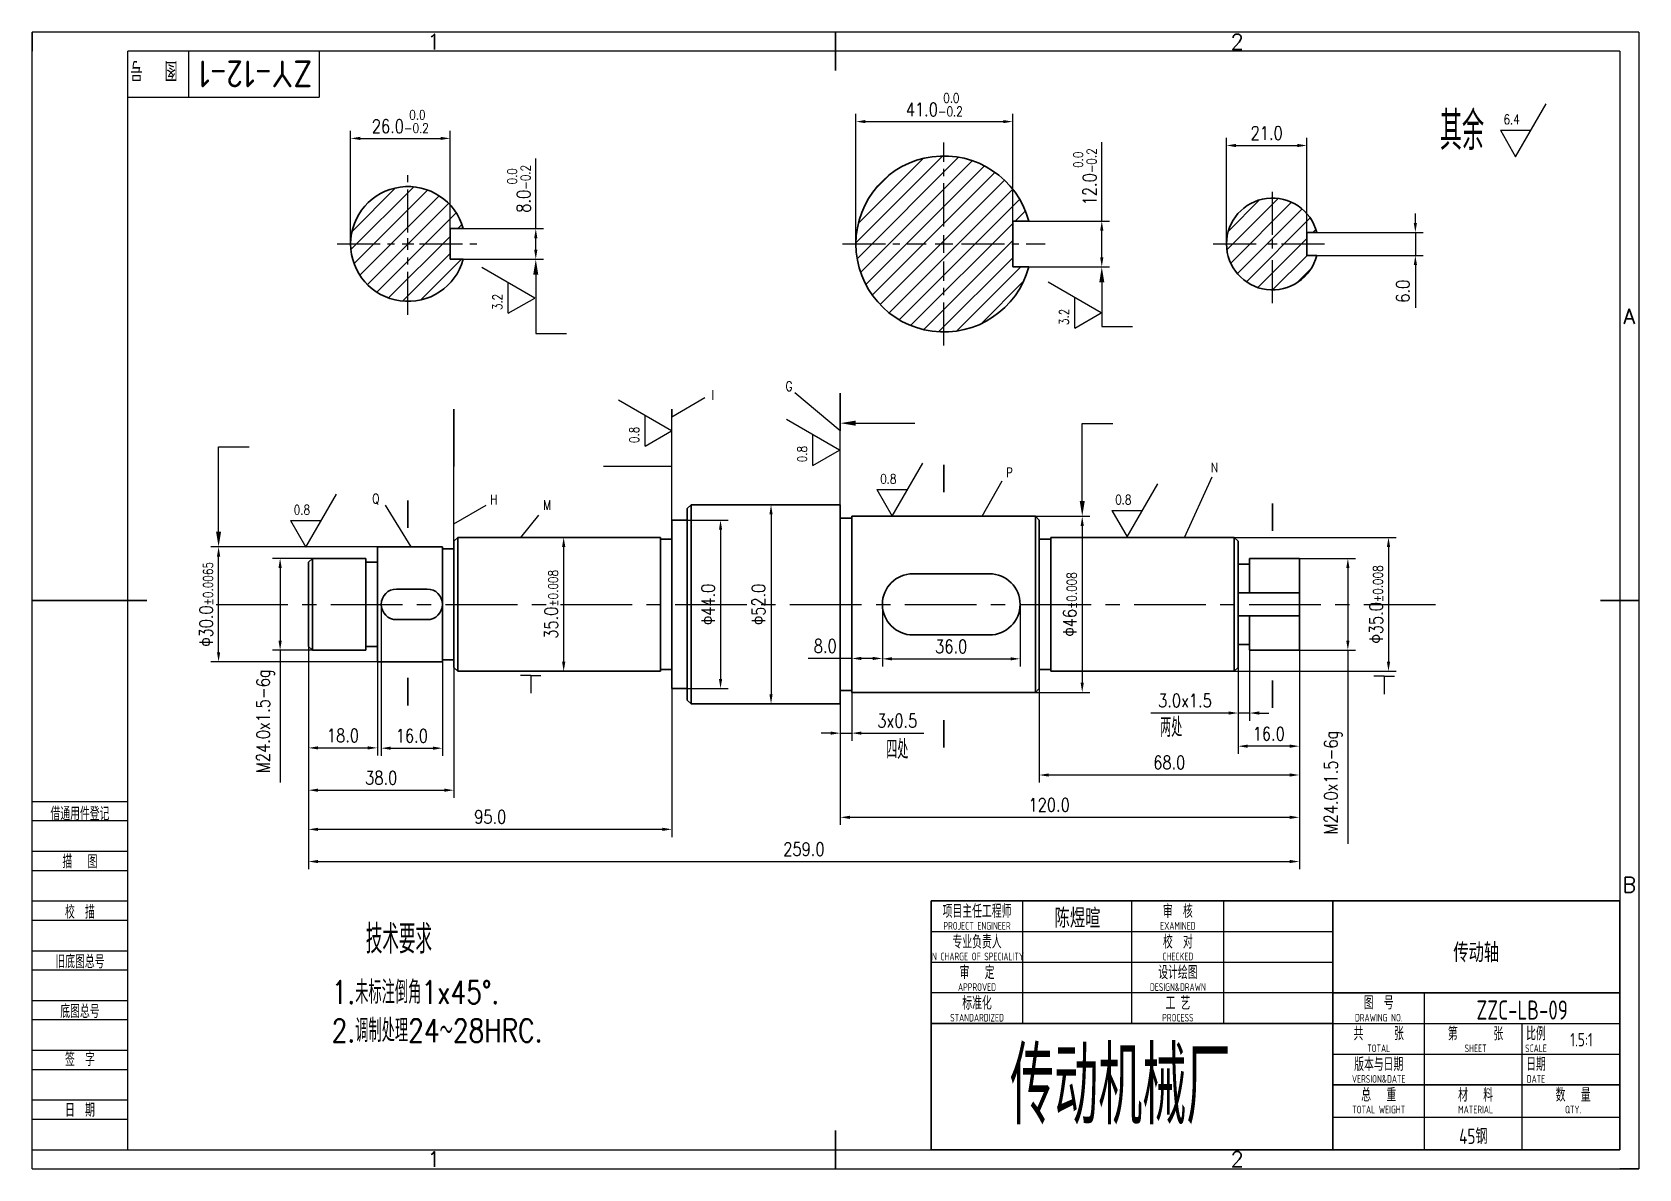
# Model space of a CAD drawing. Header units: millimetres. Extents: x 9435 to 9855, y 3347 to 3644.
import ezdxf
from ezdxf import colors
from ezdxf.entities.mleader import LeaderData, LeaderLine
from ezdxf.enums import TextEntityAlignment as Align
from ezdxf.math import Vec2, Vec3

# ---------------------------------------------------------------- set-up
doc = ezdxf.new("R2010")
doc.units = ezdxf.units.MM
doc.header["$LTSCALE"] = 15
doc.header["$PDMODE"] = 32
doc.linetypes.add('CENTER', pattern=[2, 1.25, -0.25, 0.25, -0.25])
doc.linetypes.add('CENTER2', pattern=[1.125, 0.75, -0.125, 0.125, -0.125])
doc.layers.add('1轮廓实线层', color=7, linetype='Continuous', lineweight=30)
for name, color, linetype in [('2细线层', 4, 'Continuous'), ('3中心线层', 1, 'CENTER'), ('5剖面线层', 2, 'Continuous'), ('6文字层', 3, 'Continuous'), ('7标注层', 4, 'Continuous'), ('图框层', 7, 'Continuous')]:
    doc.layers.add(name, color=color, linetype=linetype)
doc.styles.add('BS2024', font='romans.shx', dxfattribs={"width": 0.8, "bigfont": 'gbcbig.shx'})
doc.styles.add('PC_TEXTSTYLE', font='isocp.shx', dxfattribs={"width": 0.8, "bigfont": 'hzfs.shx'})
doc.styles.get("Standard").update_dxf_attribs({"font": 'isocp.shx', "width": 0.707, "bigfont": 'hztxt.shx'})
doc.styles.add('TH_GBDIM', font='romans.shx', dxfattribs={"width": 0.8, "bigfont": 'gbcbig.shx'})
doc.dimstyles.new('副本 BS2024_1.5：1', dxfattribs={"dimtxt": 3.5, "dimasz": 2.5, "dimexe": 2, "dimexo": 0, "dimgap": 1.5, "dimtad": 1, "dimdec": 1, "dimzin": 0, "dimdsep": 46, "dimtxsty": 'TH_GBDIM', "dimcen": 2.5, "dimclrd": 130, "dimclre": 130, "dimclrt": 3, "dimadec": 0, "dimazin": 0, "dimtfac": 0.714286, "dimtdec": 1, "dimtmove": 0, "dimatfit": 3, "dimfxl": 1, "dimtzin": 0, "dimlwd": -1, "dimlwe": -1, "dimarcsym": 1})

msp = doc.modelspace()

# ---------------------------------------------------------------- texts
at = {"layer": '6文字层', "style": 'TH_GBDIM'}
for s, p in [('1', (9540.24, 3641.43)), ('2', (9750.24, 3641.43)), ('A', (9852.74, 3569.68)), ('B', (9852.74, 3421.18)), ('1', (9540.24, 3349.43)), ('2', (9750.24, 3349.43))]:
    msp.add_text(s, height=4, dxfattribs=at).set_placement(p, align=Align.MIDDLE)
at = {"layer": '7标注层', "attachment_point": 1, "style": 'BS2024'}
for s, width, heights, insert, char_height in [('其余', 20.8929, [0], (9803.25, 3623.14), 10), ('6.4', 7.1809, [0], (9819.84, 3622.39), 2.5), ('I', 6.8987, [0], (9612.82, 3550.37), 2.5), ('G', 9.3515, [0], (9632.2, 3552.67), 2.5), ('0.8', 7.1809, [0], (9656.9, 3528.47), 2.5), ('P', 6.7392, [0], (9689.82, 3530.12), 2.5), ('N', 7.7402, [0], (9743.4, 3531.44), 2.5), ('0.8', 7.1809, [0], (9503.62, 3520.4), 2.5), ('Q', 7.8481, [0], (9524.13, 3523.28), 2.5), ('H', 7.187, [0], (9554.97, 3523.06), 2.5), ('M', 7.187, [0], (9568.82, 3521.61), 2.5), ('0.8', 7.1809, [0], (9718.33, 3523.03), 2.5), ('两处', 12.697, [0], (9730.12, 3464.81), 5), ('四处', 12.697, [0], (9658.52, 3459.03), 5), ('技术要求', 23.7693, [0], (9522.47, 3410.7), 7.5), ('1.未标注倒角1x45°.\\P2.调制处理24～28HRC.', 76.1835, [31.69], (9513.53, 3396.08), 6), ('{\\C85;\\c4766296;传动机械厂}', 80.3614, [0], (9690.88, 3378.53), 20)]:
    msp.add_mtext_dynamic_manual_height_columns(s, width=width, gutter_width=12.5, heights=heights, dxfattribs=dict(at, insert=insert, char_height=char_height))
at = {"layer": '7标注层', "char_height": 2.5, "attachment_point": 1, "rotation": 90, "style": 'BS2024'}
for s, insert in [('3.2', (9555.62, 3571.29)), ('3.2', (9703.72, 3567.39)), ('0.8', (9591.38, 3536.56)), ('0.8', (9635.28, 3531.55))]:
    msp.add_mtext_dynamic_manual_height_columns(s, width=7.1809, gutter_width=12.5, heights=[0], dxfattribs=dict(at, insert=insert))

# ---------------------------------------------------------------- blocks, each defined once
blk = doc.blocks.new('PC_TITLE_BLOCK')
at = {"layer": '1轮廓实线层'}
for p, q in [((-180, 65), (0, 65)), ((-180, 0), (-180, 65)), ((-75, 0), (-75, 65)), ((-75, 41), (0, 41)), ((-180, 33), (-75, 33)), ((-75, 17), (0, 17)), ((-180, 0), (0, 0))]:
    blk.add_line(p, q, dxfattribs=at)
at = {"layer": '2细线层', "color": 101}
for p, q in [((-156, 33), (-156, 65)), ((-127.5, 33), (-127.5, 65)), ((-103.5, 33), (-103.5, 65)), ((-180, 57), (-75, 57)), ((-180, 49), (-75, 49)), ((-75, 41), (-180, 41)), ((-51, 0), (-51, 41)), ((-75, 33), (0, 33)), ((-25.5, 0), (-25.5, 33)), ((-75, 25), (0, 25)), ((-75, 8.5), (0, 8.5))]:
    blk.add_line(p, q, dxfattribs=at)
at = {"layer": '图框层'}
blk.add_line((0, 0), (0, 65), dxfattribs=at)
at = {"style": 'PC_TEXTSTYLE', "flags": 1}
for tag, p in [('产品名称或材料标记', (0, 17)), ('备注', (0, 8.5)), ('图纸张数', (0, 0))]:
    blk.add_attdef(tag, p, '', height=5, dxfattribs=at)
at = {"layer": '6文字层', "color": 101, "style": 'PC_TEXTSTYLE', "width": 0.667}
for s, height, p in [('项目主任工程师', 3.5, (-168, 62.5)), ('审  核', 3.5, (-115.5, 62.5)), ('PROJECT ENGINEER', 2, (-168, 58.5)), ('EXAMINED', 2, (-115.5, 58.5)), ('专业负责人', 3.5, (-168, 54.5)), ('校  对', 3.5, (-115.5, 54.5)), ('IN CHARGE OF SPECIALITY', 2, (-168, 50.5)), ('CHECKED', 2, (-115.5, 50.5)), ('审   定', 3.5, (-168, 46.5)), ('设计绘图', 3.5, (-115.5, 46.5)), ('APPROVED', 2, (-168, 42.5)), ('DESIGN&DRAWN', 2, (-115.5, 42.5)), ('标准化', 3.5, (-168, 38.5)), ('工 艺', 3.5, (-115.5, 38.5)), ('图  号', 3.5, (-63, 38.5)), ('STANDARDIZED', 2, (-168, 34.5)), ('PROCESS', 2, (-115.5, 34.5)), ('DRAWING NO.', 2, (-63, 34.5)), ('共      张', 3.5, (-63, 30.5)), ('第       张', 3.5, (-37.68, 30.5)), ('比例', 3.5, (-21.89, 30.5)), ('TOTAL', 2, (-63, 26.5)), ('SHEET', 2, (-37.68, 26.5)), ('SCALE', 2, (-21.89, 26.5)), ('版本与日期', 3.5, (-63, 22.5)), ('日期', 3.5, (-21.89, 22.5)), ('VERSION&DATE', 2, (-63, 18.5)), ('DATE', 2, (-21.89, 18.5)), ('总   重', 3.5, (-63, 14.5)), ('材   料', 3.5, (-37.68, 14.5)), ('数   量', 3.5, (-12.18, 14.5)), ('TOTAL WEIGHT', 2, (-63, 10.5)), ('MATERIAL', 2, (-37.68, 10.5)), ('QTY.', 2, (-12.18, 10.5))]:
    blk.add_text(s, height=height, dxfattribs=at).set_placement(p, align=Align.MIDDLE)
at = {"layer": '6文字层', "color": 101, "style": 'PC_TEXTSTYLE', "flags": 8}
for tag, height, width, p, p2 in [('项目主任工程师', 5, 1.056117, (-155, 58), (-128.5, 58)), ('审核', 5, 3.783727, (-102.5, 58), (-76, 58)), ('专业负责人', 5, 1.478564, (-155, 50), (-128.5, 50)), ('校对', 5, 3.783727, (-102.5, 50), (-76, 50)), ('审定', 5, 3.813757, (-155, 42), (-128.5, 42)), ('设计绘图', 5, 1.906878, (-102.5, 42), (-76, 42)), ('标准审查', 5, 1.855341, (-155, 34), (-128.5, 34)), ('工艺', 5, 3.97135, (-102.5, 34), (-76, 34)), ('图样代号', 5, 3.1875, (-48, 34), (-3, 34)), ('共几页', 3.5, 0.953151, (-66.69, 28.5), (-59.66, 28.5)), ('第几页', 3.5, 0.96618, (-41.38, 28.5), (-34.26, 28.5)), ('比例', 3.5, 3.31581, (-18, 27), (-2, 27)), ('版本与日期', 5, 1.295238, (-50, 18), (-27, 18)), ('日期', 3.5, 3.20214, (-17.33, 19), (-2, 19)), ('重量', 4, 3.957672, (-74, 1.5), (-52, 1.5)), ('材料', 4, 4.194226, (-50, 1.5), (-26.5, 1.5))]:
    blk.add_attdef(tag, text='', height=height, dxfattribs=dict(at, width=width)).set_placement(p, p2, align=Align.FIT)
blk = doc.blocks.new('PC_FJL_BLOCK')
at = {"layer": '2细线层'}
for p, q in [((-25, 91), (0, 91)), ((-25, 86), (0, 86)), ((-25, 78), (0, 78)), ((-25, 73), (0, 73)), ((-25, 65), (0, 65)), ((-25, 60), (0, 60)), ((-25, 52), (0, 52)), ((-25, 47), (0, 47)), ((-25, 39), (0, 39)), ((-25, 34), (0, 34)), ((-25, 26), (0, 26)), ((-25, 21), (0, 21)), ((-25, 13), (0, 13)), ((-25, 8), (0, 8)), ((-25, 0), (0, 0))]:
    blk.add_line(p, q, dxfattribs=at)
at = {"layer": '6文字层', "color": 3, "style": 'PC_TEXTSTYLE', "width": 0.667}
for s, p in [('借通用件登记', (-12.5, 87.97)), ('描   图', (-12.5, 75.47)), ('校  描', (-12.5, 62.31)), ('旧底图总号', (-12.5, 49.33)), ('底图总号', (-12.5, 36.33)), ('签  字', (-12.5, 23.8)), ('日  期', (-12.49, 10.5))]:
    blk.add_text(s, height=3.5, dxfattribs=at).set_placement(p, align=Align.MIDDLE)
at = {"layer": '6文字层', "style": 'PC_TEXTSTYLE'}
for tag, width, p, p2 in [('借通用件登记', 0.635294, (-23, 79), (-2, 79)), ('描图', 2.00708, (-23, 66), (-2, 66)), ('校图', 2.00708, (-23, 53), (-2, 53)), ('旧底图总号', 0.762353, (-23, 40), (-2, 40)), ('底图总号', 0.954947, (-23, 27), (-2, 27)), ('签字', 1.972174, (-23, 14), (-2, 14)), ('日期', 1.930213, (-23, 1), (-2, 1))]:
    blk.add_attdef(tag, text='', height=5, dxfattribs=dict(at, width=width)).set_placement(p, p2, align=Align.FIT)
blk = doc.blocks.new('PC_TYDH_BLOCK')
at = {"layer": '2细线层', "linetype": 'Continuous'}
for p, q in [((16, -12), (16, 0)), ((50, 0), (50, -12)), ((0, -12), (50, -12))]:
    blk.add_line(p, q, dxfattribs=at)
at = {"layer": '6文字层', "style": 'PC_TEXTSTYLE', "width": 0.667}
blk.add_text('图   号', height=5, rotation=180, dxfattribs=at).set_placement((13, -2.5))
at = {"layer": '6文字层', "style": 'PC_TEXTSTYLE', "width": 0.970975}
blk.add_attdef('图样代号', text='', height=7, rotation=180, dxfattribs=at).set_placement((48.24, -2.4), (18.35, -2.4), align=Align.FIT)
blk = doc.blocks.new('*D19')
at = {"layer": '7标注层', "color": 130, "transparency": 16777216}
for p, q in [((9508.49, 3506.43), (9498.06, 3506.43)), ((9500.06, 3503.93), (9500.06, 3484.93)), ((9508.49, 3482.43), (9498.06, 3482.43)), ((9500.06, 3482.43), (9500.06, 3447.87))]:
    blk.add_line(p, q, dxfattribs=at)
for points in [[(9499.64, 3503.93), (9500.48, 3503.93), (9500.06, 3506.43)], [(9499.64, 3484.93), (9500.48, 3484.93), (9500.06, 3482.43)]]:
    blk.add_solid(points, dxfattribs=at)
at = {"layer": 'Defpoints', "color": 0, "transparency": 16777216}
for p in [(9508.49, 3506.43), (9500.06, 3482.43), (9508.49, 3482.43)]:
    blk.add_point(p, dxfattribs=at)
at = {"layer": '7标注层', "color": 3, "transparency": 16777216, "insert": (9496.23, 3463.9), "char_height": 3.5, "attachment_point": 5, "rotation": 90, "style": 'TH_GBDIM'}
blk.add_mtext('M24.0x1.5-6g', dxfattribs=at)
blk = doc.blocks.new('*D21')
at = {"layer": '7标注层', "color": 130, "transparency": 16777216}
for p, q in [((9525.49, 3509.43), (9481.98, 3509.43)), ((9483.98, 3481.93), (9483.98, 3506.93)), ((9525.49, 3479.43), (9481.98, 3479.43))]:
    blk.add_line(p, q, dxfattribs=at)
for points in [[(9483.56, 3506.93), (9484.4, 3506.93), (9483.98, 3509.43)], [(9483.56, 3481.93), (9484.4, 3481.93), (9483.98, 3479.43)]]:
    blk.add_solid(points, dxfattribs=at)
at = {"layer": 'Defpoints', "color": 0, "transparency": 16777216}
for p in [(9483.98, 3509.43), (9525.49, 3509.43), (9525.49, 3479.43)]:
    blk.add_point(p, dxfattribs=at)
at = {"layer": '7标注层', "color": 3, "transparency": 16777216, "insert": (9480.73, 3494.43), "char_height": 3.5, "attachment_point": 5, "rotation": 90, "style": 'TH_GBDIM'}
blk.add_mtext('Φ30.0{\\H2.500001;±0.0065}', dxfattribs=at)
blk = doc.blocks.new('*D22')
at = {"layer": '7标注层', "color": 130, "transparency": 16777216}
for p, q in [((9507.49, 3483.43), (9507.49, 3454.92)), ((9525.49, 3479.43), (9525.49, 3454.92)), ((9509.99, 3456.92), (9522.99, 3456.92))]:
    blk.add_line(p, q, dxfattribs=at)
for points in [[(9509.99, 3457.34), (9509.99, 3456.51), (9507.49, 3456.92)], [(9522.99, 3457.34), (9522.99, 3456.51), (9525.49, 3456.92)]]:
    blk.add_solid(points, dxfattribs=at)
at = {"layer": 'Defpoints', "color": 0, "transparency": 16777216}
for p in [(9507.49, 3483.43), (9525.49, 3479.43), (9525.49, 3456.92)]:
    blk.add_point(p, dxfattribs=at)
at = {"layer": '7标注层', "color": 3, "transparency": 16777216, "insert": (9516.49, 3460.17), "char_height": 3.5, "attachment_point": 5, "style": 'TH_GBDIM'}
blk.add_mtext('18.0', dxfattribs=at)
blk = doc.blocks.new('*D23')
at = {"layer": '7标注层', "color": 130, "transparency": 16777216}
for p, q in [((9526.49, 3494.43), (9526.49, 3454.84)), ((9542.49, 3494.43), (9542.49, 3454.84)), ((9528.99, 3456.84), (9539.99, 3456.84))]:
    blk.add_line(p, q, dxfattribs=at)
for points in [[(9528.99, 3457.26), (9528.99, 3456.42), (9526.49, 3456.84)], [(9539.99, 3457.26), (9539.99, 3456.42), (9542.49, 3456.84)]]:
    blk.add_solid(points, dxfattribs=at)
at = {"layer": 'Defpoints', "color": 0, "transparency": 16777216}
for p in [(9526.49, 3494.43), (9542.49, 3494.43), (9542.49, 3456.84)]:
    blk.add_point(p, dxfattribs=at)
at = {"layer": '7标注层', "color": 3, "transparency": 16777216, "insert": (9534.49, 3460.09), "char_height": 3.5, "attachment_point": 5, "style": 'TH_GBDIM'}
blk.add_mtext('16.0', dxfattribs=at)
blk = doc.blocks.new('*D24')
at = {"layer": '7标注层', "color": 130, "transparency": 16777216}
for p, q in [((9507.49, 3483.43), (9507.49, 3443.87)), ((9545.49, 3480.43), (9545.49, 3443.87)), ((9509.99, 3445.87), (9542.99, 3445.87))]:
    blk.add_line(p, q, dxfattribs=at)
for points in [[(9509.99, 3446.29), (9509.99, 3445.45), (9507.49, 3445.87)], [(9542.99, 3446.29), (9542.99, 3445.45), (9545.49, 3445.87)]]:
    blk.add_solid(points, dxfattribs=at)
at = {"layer": 'Defpoints', "color": 0, "transparency": 16777216}
for p in [(9507.49, 3483.43), (9545.49, 3480.43), (9545.49, 3445.87)]:
    blk.add_point(p, dxfattribs=at)
at = {"layer": '7标注层', "color": 3, "transparency": 16777216, "insert": (9526.49, 3449.12), "char_height": 3.5, "attachment_point": 5, "style": 'TH_GBDIM'}
blk.add_mtext('38.0', dxfattribs=at)
blk = doc.blocks.new('*D25')
at = {"layer": '7标注层', "color": 130, "transparency": 16777216}
for p, q in [((9574.19, 3511.93), (9576.19, 3511.93)), ((9574.19, 3479.43), (9574.19, 3509.43)), ((9574.19, 3476.93), (9576.19, 3476.93))]:
    blk.add_line(p, q, dxfattribs=at)
for points in [[(9573.77, 3509.43), (9574.61, 3509.43), (9574.19, 3511.93)], [(9573.77, 3479.43), (9574.61, 3479.43), (9574.19, 3476.93)]]:
    blk.add_solid(points, dxfattribs=at)
at = {"layer": 'Defpoints', "color": 0, "transparency": 16777216}
for p in [(9574.19, 3511.93), (9574.19, 3511.93), (9574.19, 3476.93)]:
    blk.add_point(p, dxfattribs=at)
at = {"layer": '7标注层', "color": 3, "transparency": 16777216, "insert": (9570.94, 3494.43), "char_height": 3.5, "attachment_point": 5, "rotation": 90, "style": 'TH_GBDIM'}
blk.add_mtext('35.0{\\H2.500001;±0.008}', dxfattribs=at)
blk = doc.blocks.new('*D26')
at = {"layer": '7标注层', "color": 130, "transparency": 16777216}
for p, q in [((9507.49, 3494.43), (9507.49, 3433.64)), ((9602.49, 3472.43), (9602.49, 3433.64)), ((9599.99, 3435.64), (9509.99, 3435.64))]:
    blk.add_line(p, q, dxfattribs=at)
for points in [[(9509.99, 3436.06), (9509.99, 3435.22), (9507.49, 3435.64)], [(9599.99, 3436.06), (9599.99, 3435.22), (9602.49, 3435.64)]]:
    blk.add_solid(points, dxfattribs=at)
at = {"layer": 'Defpoints', "color": 0, "transparency": 16777216}
for p in [(9507.49, 3494.43), (9602.49, 3472.43), (9507.49, 3435.64)]:
    blk.add_point(p, dxfattribs=at)
at = {"layer": '7标注层', "color": 3, "transparency": 16777216, "insert": (9554.99, 3438.89), "char_height": 3.5, "attachment_point": 5, "style": 'TH_GBDIM'}
blk.add_mtext('95.0', dxfattribs=at)
blk = doc.blocks.new('*D28')
at = {"layer": '7标注层', "color": 130, "transparency": 16777216}
for p, q in [((9649.49, 3494.43), (9649.49, 3478.29)), ((9657.49, 3494.43), (9657.49, 3478.29)), ((9649.49, 3480.29), (9638.12, 3480.29)), ((9654.99, 3480.29), (9651.99, 3480.29))]:
    blk.add_line(p, q, dxfattribs=at)
for points in [[(9651.99, 3480.71), (9651.99, 3479.88), (9649.49, 3480.29)], [(9654.99, 3480.71), (9654.99, 3479.88), (9657.49, 3480.29)]]:
    blk.add_solid(points, dxfattribs=at)
at = {"layer": 'Defpoints', "color": 0, "transparency": 16777216}
for p in [(9649.49, 3494.43), (9657.49, 3494.43), (9657.49, 3480.29)]:
    blk.add_point(p, dxfattribs=at)
at = {"layer": '7标注层', "color": 3, "transparency": 16777216, "insert": (9642.56, 3483.54), "char_height": 3.5, "attachment_point": 5, "style": 'TH_GBDIM'}
blk.add_mtext('8.0', dxfattribs=at)
blk = doc.blocks.new('*D29')
at = {"layer": '7标注层', "color": 130, "transparency": 16777216}
for p, q in [((9657.49, 3494.43), (9657.49, 3478.19)), ((9693.49, 3494.43), (9693.49, 3478.19)), ((9659.99, 3480.19), (9690.99, 3480.19))]:
    blk.add_line(p, q, dxfattribs=at)
for points in [[(9659.99, 3480.61), (9659.99, 3479.78), (9657.49, 3480.19)], [(9690.99, 3480.61), (9690.99, 3479.78), (9693.49, 3480.19)]]:
    blk.add_solid(points, dxfattribs=at)
at = {"layer": 'Defpoints', "color": 0, "transparency": 16777216}
for p in [(9657.49, 3494.43), (9693.49, 3494.43), (9693.49, 3480.19)]:
    blk.add_point(p, dxfattribs=at)
at = {"layer": '7标注层', "color": 3, "transparency": 16777216, "insert": (9675.49, 3483.44), "char_height": 3.5, "attachment_point": 5, "style": 'TH_GBDIM'}
blk.add_mtext('36.0', dxfattribs=at)
blk = doc.blocks.new('*D34')
at = {"layer": '7标注层', "color": 130, "transparency": 16777216}
for p, q in [((9628.39, 3520.43), (9630.39, 3520.43)), ((9628.39, 3517.93), (9628.39, 3470.93)), ((9628.39, 3468.43), (9630.39, 3468.43))]:
    blk.add_line(p, q, dxfattribs=at)
for points in [[(9627.97, 3517.93), (9628.8, 3517.93), (9628.39, 3520.43)], [(9627.97, 3470.93), (9628.8, 3470.93), (9628.39, 3468.43)]]:
    blk.add_solid(points, dxfattribs=at)
at = {"layer": 'Defpoints', "color": 0, "transparency": 16777216}
for p in [(9628.39, 3520.43), (9628.39, 3468.43), (9628.39, 3468.43)]:
    blk.add_point(p, dxfattribs=at)
at = {"layer": '7标注层', "color": 3, "transparency": 16777216, "insert": (9625.14, 3494.43), "char_height": 3.5, "attachment_point": 5, "rotation": 90, "style": 'TH_GBDIM'}
blk.add_mtext('Φ52.0', dxfattribs=at)
blk = doc.blocks.new('*D35')
at = {"layer": '7标注层', "color": 130, "transparency": 16777216}
for p, q in [((9697.49, 3517.43), (9711.74, 3517.43)), ((9709.74, 3514.93), (9709.74, 3473.93)), ((9697.49, 3471.43), (9711.74, 3471.43))]:
    blk.add_line(p, q, dxfattribs=at)
for points in [[(9709.32, 3514.93), (9710.15, 3514.93), (9709.74, 3517.43)], [(9709.32, 3473.93), (9710.15, 3473.93), (9709.74, 3471.43)]]:
    blk.add_solid(points, dxfattribs=at)
at = {"layer": 'Defpoints', "color": 0, "transparency": 16777216}
for p in [(9697.49, 3517.43), (9697.49, 3471.43), (9709.74, 3471.43)]:
    blk.add_point(p, dxfattribs=at)
at = {"layer": '7标注层', "color": 3, "transparency": 16777216, "insert": (9706.49, 3494.43), "char_height": 3.5, "attachment_point": 5, "rotation": 90, "style": 'TH_GBDIM'}
blk.add_mtext('Φ46{\\H2.500001;±0.008}', dxfattribs=at)
blk = doc.blocks.new('*D36')
at = {"layer": '7标注层', "color": 130, "transparency": 16777216}
for p, q in [((9766.49, 3482.43), (9766.49, 3455.37)), ((9750.49, 3477.93), (9750.49, 3455.37)), ((9763.99, 3457.37), (9752.99, 3457.37))]:
    blk.add_line(p, q, dxfattribs=at)
for points in [[(9752.99, 3457.79), (9752.99, 3456.96), (9750.49, 3457.37)], [(9763.99, 3457.79), (9763.99, 3456.96), (9766.49, 3457.37)]]:
    blk.add_solid(points, dxfattribs=at)
at = {"layer": 'Defpoints', "color": 0, "transparency": 16777216}
for p in [(9766.49, 3482.43), (9750.49, 3477.93), (9750.49, 3457.37)]:
    blk.add_point(p, dxfattribs=at)
at = {"layer": '7标注层', "color": 3, "transparency": 16777216, "insert": (9758.49, 3460.62), "char_height": 3.5, "attachment_point": 5, "style": 'TH_GBDIM'}
blk.add_mtext('16.0', dxfattribs=at)
blk = doc.blocks.new('*D37')
at = {"layer": '7标注层', "color": 130, "transparency": 16777216}
for p, q in [((9766.49, 3482.43), (9766.49, 3447.84)), ((9698.49, 3476.93), (9698.49, 3447.84)), ((9763.99, 3449.84), (9700.99, 3449.84))]:
    blk.add_line(p, q, dxfattribs=at)
for points in [[(9700.99, 3450.25), (9700.99, 3449.42), (9698.49, 3449.84)], [(9763.99, 3450.25), (9763.99, 3449.42), (9766.49, 3449.84)]]:
    blk.add_solid(points, dxfattribs=at)
at = {"layer": 'Defpoints', "color": 0, "transparency": 16777216}
for p in [(9766.49, 3482.43), (9698.49, 3476.93), (9698.49, 3449.84)]:
    blk.add_point(p, dxfattribs=at)
at = {"layer": '7标注层', "color": 3, "transparency": 16777216, "insert": (9732.49, 3453.09), "char_height": 3.5, "attachment_point": 5, "style": 'TH_GBDIM'}
blk.add_mtext('68.0', dxfattribs=at)
blk = doc.blocks.new('*D38')
at = {"layer": '7标注层', "color": 130, "transparency": 16777216}
for p, q in [((9766.49, 3482.43), (9766.49, 3436.78)), ((9646.49, 3469.43), (9646.49, 3436.78)), ((9763.99, 3438.78), (9648.99, 3438.78))]:
    blk.add_line(p, q, dxfattribs=at)
for points in [[(9648.99, 3439.2), (9648.99, 3438.37), (9646.49, 3438.78)], [(9763.99, 3439.2), (9763.99, 3438.37), (9766.49, 3438.78)]]:
    blk.add_solid(points, dxfattribs=at)
at = {"layer": 'Defpoints', "color": 0, "transparency": 16777216}
for p in [(9766.49, 3482.43), (9646.49, 3469.43), (9646.49, 3438.78)]:
    blk.add_point(p, dxfattribs=at)
at = {"layer": '7标注层', "color": 3, "transparency": 16777216, "insert": (9701.09, 3442.03), "char_height": 3.5, "attachment_point": 5, "style": 'TH_GBDIM'}
blk.add_mtext('120.0', dxfattribs=at)
blk = doc.blocks.new('*D39')
at = {"layer": '7标注层', "color": 130, "transparency": 16777216}
for p, q in [((9507.49, 3494.43), (9507.49, 3425.23)), ((9766.49, 3494.43), (9766.49, 3425.23)), ((9509.99, 3427.23), (9763.99, 3427.23))]:
    blk.add_line(p, q, dxfattribs=at)
for points in [[(9509.99, 3427.65), (9509.99, 3426.82), (9507.49, 3427.23)], [(9763.99, 3427.65), (9763.99, 3426.82), (9766.49, 3427.23)]]:
    blk.add_solid(points, dxfattribs=at)
at = {"layer": 'Defpoints', "color": 0, "transparency": 16777216}
for p in [(9507.49, 3494.43), (9766.49, 3494.43), (9766.49, 3427.23)]:
    blk.add_point(p, dxfattribs=at)
at = {"layer": '7标注层', "color": 3, "transparency": 16777216, "insert": (9636.99, 3430.48), "char_height": 3.5, "attachment_point": 5, "style": 'TH_GBDIM'}
blk.add_mtext('259.0', dxfattribs=at)
blk = doc.blocks.new('*D40')
at = {"layer": '7标注层', "color": 130, "transparency": 16777216}
for p, q in [((9646.49, 3469.43), (9646.49, 3458.78)), ((9649.49, 3471.93), (9649.49, 3458.78)), ((9643.99, 3460.78), (9641.49, 3460.78)), ((9646.49, 3460.78), (9649.49, 3460.78)), ((9651.99, 3460.78), (9668.29, 3460.78))]:
    blk.add_line(p, q, dxfattribs=at)
for points in [[(9643.99, 3461.19), (9643.99, 3460.36), (9646.49, 3460.78)], [(9651.99, 3461.19), (9651.99, 3460.36), (9649.49, 3460.78)]]:
    blk.add_solid(points, dxfattribs=at)
at = {"layer": 'Defpoints', "color": 0, "transparency": 16777216}
for p in [(9646.49, 3469.43), (9649.49, 3471.93), (9649.49, 3460.78)]:
    blk.add_point(p, dxfattribs=at)
at = {"layer": '7标注层', "color": 3, "transparency": 16777216, "insert": (9661.39, 3464.03), "char_height": 3.5, "attachment_point": 5, "style": 'TH_GBDIM'}
blk.add_mtext('3x0.5', dxfattribs=at)
blk = doc.blocks.new('*D41')
at = {"layer": '7标注层', "color": 130, "transparency": 16777216}
for p, q in [((9749.49, 3511.93), (9791.8, 3511.93)), ((9789.8, 3509.43), (9789.8, 3479.43)), ((9749.49, 3476.93), (9791.8, 3476.93))]:
    blk.add_line(p, q, dxfattribs=at)
for points in [[(9789.38, 3509.43), (9790.21, 3509.43), (9789.8, 3511.93)], [(9789.38, 3479.43), (9790.21, 3479.43), (9789.8, 3476.93)]]:
    blk.add_solid(points, dxfattribs=at)
at = {"layer": 'Defpoints', "color": 0, "transparency": 16777216}
for p in [(9749.49, 3511.93), (9749.49, 3476.93), (9789.8, 3476.93)]:
    blk.add_point(p, dxfattribs=at)
at = {"layer": '7标注层', "color": 3, "transparency": 16777216, "insert": (9786.55, 3494.43), "char_height": 3.5, "attachment_point": 5, "rotation": 90, "style": 'TH_GBDIM'}
blk.add_mtext('Φ35.0{\\H2.500001;±0.008}', dxfattribs=at)
blk = doc.blocks.new('*D42')
at = {"layer": '7标注层', "color": 130, "transparency": 16777216}
for p, q in [((9766.49, 3506.43), (9781.17, 3506.43)), ((9779.17, 3503.93), (9779.17, 3484.93)), ((9766.49, 3482.43), (9781.17, 3482.43)), ((9779.17, 3482.43), (9779.17, 3431.83))]:
    blk.add_line(p, q, dxfattribs=at)
for points in [[(9778.76, 3503.93), (9779.59, 3503.93), (9779.17, 3506.43)], [(9778.76, 3484.93), (9779.59, 3484.93), (9779.17, 3482.43)]]:
    blk.add_solid(points, dxfattribs=at)
at = {"layer": 'Defpoints', "color": 0, "transparency": 16777216}
for p in [(9766.49, 3506.43), (9766.49, 3482.43), (9779.17, 3482.43)]:
    blk.add_point(p, dxfattribs=at)
at = {"layer": '7标注层', "color": 3, "transparency": 16777216, "insert": (9775.34, 3447.87), "char_height": 3.5, "attachment_point": 5, "rotation": 90, "style": 'TH_GBDIM'}
blk.add_mtext('M24.0x1.5-6g', dxfattribs=at)
blk = doc.blocks.new('*D43')
at = {"layer": '7标注层', "color": 130, "transparency": 16777216}
for p, q in [((9753.49, 3483.93), (9753.49, 3464.03)), ((9750.49, 3477.93), (9750.49, 3464.03)), ((9747.99, 3466.03), (9727.69, 3466.03)), ((9753.49, 3466.03), (9750.49, 3466.03)), ((9755.99, 3466.03), (9758.49, 3466.03))]:
    blk.add_line(p, q, dxfattribs=at)
for points in [[(9747.99, 3466.45), (9747.99, 3465.61), (9750.49, 3466.03)], [(9755.99, 3466.45), (9755.99, 3465.61), (9753.49, 3466.03)]]:
    blk.add_solid(points, dxfattribs=at)
at = {"layer": 'Defpoints', "color": 0, "transparency": 16777216}
for p in [(9753.49, 3483.93), (9750.49, 3477.93), (9753.49, 3466.03)]:
    blk.add_point(p, dxfattribs=at)
at = {"layer": '7标注层', "color": 3, "transparency": 16777216, "insert": (9736.59, 3469.28), "char_height": 3.5, "attachment_point": 5, "style": 'TH_GBDIM'}
blk.add_mtext('3.0x1.5', dxfattribs=at)
blk = doc.blocks.new('*U46')
at = {"layer": '3中心线层', "color": 0, "linetype": 'CENTER2', "transparency": 16777216}
for p, q in [((0, 3), (0, 18.5)), ((-18.5, 0), (-3, 0)), ((3, 0), (18.5, 0)), ((0, -18.5), (0, -3))]:
    blk.add_line(p, q, dxfattribs=at)
at = {"layer": '3中心线层', "color": 0, "linetype": 'Continuous', "transparency": 16777216}
for p, q in [((-1.5, 0), (1.5, 0)), ((0, -1.5), (0, 1.5))]:
    blk.add_line(p, q, dxfattribs=at)
blk = doc.blocks.new('*U47')
at = {"layer": '3中心线层', "color": 0, "linetype": 'CENTER2', "transparency": 16777216}
for p, q in [((0, 4.6), (0, 26.5)), ((-26.5, 0), (-4.6, 0)), ((4.6, 0), (26.5, 0)), ((0, -26.5), (0, -4.6))]:
    blk.add_line(p, q, dxfattribs=at)
at = {"layer": '3中心线层', "color": 0, "linetype": 'Continuous', "transparency": 16777216}
for p, q in [((-2.3, 0), (2.3, 0)), ((0, -2.3), (0, 2.3))]:
    blk.add_line(p, q, dxfattribs=at)
blk = doc.blocks.new('*U48')
at = {"layer": '3中心线层', "color": 0, "linetype": 'CENTER2', "transparency": 16777216}
for p, q in [((0, 2.4), (0, 15.5)), ((-15.5, 0), (-2.4, 0)), ((2.4, 0), (15.5, 0)), ((0, -15.5), (0, -2.4))]:
    blk.add_line(p, q, dxfattribs=at)
at = {"layer": '3中心线层', "color": 0, "linetype": 'Continuous', "transparency": 16777216}
for p, q in [((-1.2, 0), (1.2, 0)), ((0, -1.2), (0, 1.2))]:
    blk.add_line(p, q, dxfattribs=at)
blk = doc.blocks.new('*D49')
at = {"layer": '7标注层', "color": 130, "transparency": 16777216}
for p, q in [((9518.49, 3588.59), (9518.49, 3618.17)), ((9544.49, 3588.59), (9544.49, 3618.17)), ((9520.99, 3616.17), (9541.99, 3616.17))]:
    blk.add_line(p, q, dxfattribs=at)
for points in [[(9520.99, 3616.59), (9520.99, 3615.76), (9518.49, 3616.17)], [(9541.99, 3616.59), (9541.99, 3615.76), (9544.49, 3616.17)]]:
    blk.add_solid(points, dxfattribs=at)
at = {"layer": 'Defpoints', "color": 0, "transparency": 16777216}
for p in [(9544.49, 3616.17), (9518.49, 3588.59), (9544.49, 3588.59)]:
    blk.add_point(p, dxfattribs=at)
at = {"layer": '7标注层', "color": 3, "transparency": 16777216, "insert": (9531.49, 3620.59), "char_height": 3.5, "attachment_point": 5, "style": 'TH_GBDIM'}
blk.add_mtext('26.0{\\H2.500001;\\S 0.0^ -0.2;}', dxfattribs=at)
blk = doc.blocks.new('*D50')
at = {"layer": '7标注层', "color": 130, "transparency": 16777216}
for p, q in [((9566.89, 3592.59), (9566.89, 3610.93)), ((9547.95, 3592.59), (9568.89, 3592.59)), ((9566.89, 3587.09), (9566.89, 3590.09)), ((9547.95, 3584.59), (9568.89, 3584.59))]:
    blk.add_line(p, q, dxfattribs=at)
for points in [[(9566.48, 3590.09), (9567.31, 3590.09), (9566.89, 3592.59)], [(9566.48, 3587.09), (9567.31, 3587.09), (9566.89, 3584.59)]]:
    blk.add_solid(points, dxfattribs=at)
at = {"layer": 'Defpoints', "color": 0, "transparency": 16777216}
for p in [(9547.95, 3592.59), (9566.89, 3592.59), (9547.95, 3584.59)]:
    blk.add_point(p, dxfattribs=at)
at = {"layer": '7标注层', "color": 3, "transparency": 16777216, "insert": (9562.48, 3603.01), "char_height": 3.5, "attachment_point": 5, "rotation": 90, "style": 'TH_GBDIM'}
blk.add_mtext('8.0{\\H2.500001;\\S 0.0^ -0.2;}', dxfattribs=at)
blk = doc.blocks.new('*D51')
at = {"layer": '7标注层', "color": 130, "transparency": 16777216}
for p, q in [((9650.57, 3588.59), (9650.57, 3622.56)), ((9653.07, 3620.56), (9689.07, 3620.56)), ((9691.57, 3588.59), (9691.57, 3622.56))]:
    blk.add_line(p, q, dxfattribs=at)
for points in [[(9653.07, 3620.98), (9653.07, 3620.15), (9650.57, 3620.56)], [(9689.07, 3620.98), (9689.07, 3620.15), (9691.57, 3620.56)]]:
    blk.add_solid(points, dxfattribs=at)
at = {"layer": 'Defpoints', "color": 0, "transparency": 16777216}
for p in [(9691.57, 3620.56), (9650.57, 3588.59), (9691.57, 3588.59)]:
    blk.add_point(p, dxfattribs=at)
at = {"layer": '7标注层', "color": 3, "transparency": 16777216, "insert": (9671.07, 3624.98), "char_height": 3.5, "attachment_point": 5, "style": 'TH_GBDIM'}
blk.add_mtext('41.0{\\H2.500001;\\S 0.0^ -0.2;}', dxfattribs=at)
blk = doc.blocks.new('*D52')
at = {"layer": '7标注层', "color": 130, "transparency": 16777216}
for p, q in [((9714.85, 3594.59), (9714.85, 3615.2)), ((9695.78, 3594.59), (9716.85, 3594.59)), ((9714.85, 3585.09), (9714.85, 3592.09)), ((9695.78, 3582.59), (9716.85, 3582.59))]:
    blk.add_line(p, q, dxfattribs=at)
for points in [[(9714.43, 3592.09), (9715.27, 3592.09), (9714.85, 3594.59)], [(9714.43, 3585.09), (9715.27, 3585.09), (9714.85, 3582.59)]]:
    blk.add_solid(points, dxfattribs=at)
at = {"layer": 'Defpoints', "color": 0, "transparency": 16777216}
for p in [(9695.78, 3594.59), (9714.85, 3594.59), (9695.78, 3582.59)]:
    blk.add_point(p, dxfattribs=at)
at = {"layer": '7标注层', "color": 3, "transparency": 16777216, "insert": (9710.43, 3606.14), "char_height": 3.5, "attachment_point": 5, "rotation": 90, "style": 'TH_GBDIM'}
blk.add_mtext('12.0{\\H2.500001;\\S 0.0^ -0.2;}', dxfattribs=at)
blk = doc.blocks.new('*D54')
at = {"layer": '7标注层', "color": 130, "transparency": 16777216}
for p, q in [((9747.45, 3588.59), (9747.45, 3616.32)), ((9768.45, 3588.59), (9768.45, 3616.32)), ((9749.95, 3614.32), (9765.95, 3614.32))]:
    blk.add_line(p, q, dxfattribs=at)
for points in [[(9749.95, 3614.74), (9749.95, 3613.9), (9747.45, 3614.32)], [(9765.95, 3614.74), (9765.95, 3613.9), (9768.45, 3614.32)]]:
    blk.add_solid(points, dxfattribs=at)
at = {"layer": 'Defpoints', "color": 0, "transparency": 16777216}
for p in [(9768.45, 3614.32), (9747.45, 3588.59), (9768.45, 3588.59)]:
    blk.add_point(p, dxfattribs=at)
at = {"layer": '7标注层', "color": 3, "transparency": 16777216, "insert": (9757.95, 3617.57), "char_height": 3.5, "attachment_point": 5, "style": 'TH_GBDIM'}
blk.add_mtext('21.0', dxfattribs=at)
blk = doc.blocks.new('*D55')
at = {"layer": '7标注层', "color": 130, "transparency": 16777216}
for p, q in [((9796.82, 3594.09), (9796.82, 3596.59)), ((9771.07, 3591.59), (9798.82, 3591.59)), ((9796.82, 3591.59), (9796.82, 3585.59)), ((9771.07, 3585.59), (9798.82, 3585.59)), ((9796.82, 3583.09), (9796.82, 3571.86))]:
    blk.add_line(p, q, dxfattribs=at)
for points in [[(9796.4, 3594.09), (9797.24, 3594.09), (9796.82, 3591.59)], [(9796.4, 3583.09), (9797.24, 3583.09), (9796.82, 3585.59)]]:
    blk.add_solid(points, dxfattribs=at)
at = {"layer": 'Defpoints', "color": 0, "transparency": 16777216}
for p in [(9771.07, 3591.59), (9771.07, 3585.59), (9796.82, 3585.59)]:
    blk.add_point(p, dxfattribs=at)
at = {"layer": '7标注层', "color": 3, "transparency": 16777216, "insert": (9793.57, 3576.23), "char_height": 3.5, "attachment_point": 5, "rotation": 90, "style": 'TH_GBDIM'}
blk.add_mtext('6.0', dxfattribs=at)
blk = doc.blocks.new('*D58')
at = {"layer": '2细线层', "color": 130, "transparency": 16777216}
for p, q in [((9602.49, 3516.43), (9617.19, 3516.43)), ((9615.19, 3513.93), (9615.19, 3474.93)), ((9602.49, 3472.43), (9617.19, 3472.43))]:
    blk.add_line(p, q, dxfattribs=at)
for points in [[(9614.78, 3513.93), (9615.61, 3513.93), (9615.19, 3516.43)], [(9614.78, 3474.93), (9615.61, 3474.93), (9615.19, 3472.43)]]:
    blk.add_solid(points, dxfattribs=at)
at = {"layer": 'Defpoints', "color": 0, "transparency": 16777216}
for p in [(9602.49, 3516.43), (9602.49, 3472.43), (9615.19, 3472.43)]:
    blk.add_point(p, dxfattribs=at)
at = {"layer": '2细线层', "color": 3, "transparency": 16777216, "insert": (9611.94, 3494.43), "char_height": 3.5, "attachment_point": 5, "rotation": 90, "style": 'TH_GBDIM'}
blk.add_mtext('Φ44.0', dxfattribs=at)

# ---------------------------------------------------------------- dimensions: what is measured, and where the dimension line sits
at = {"layer": '2细线层'}
dim = msp.add_linear_dim(base=(9615.19, 3472.43), p1=(9602.49, 3516.43), p2=(9602.49, 3472.43), angle=90, text='Φ<>', dimstyle='副本 BS2024_1.5：1', dxfattribs=at)
dim.commit()
dim.dimension.update_dxf_attribs({"geometry": '*D58', "text_midpoint": (9611.94, 3494.43)})
at = {"layer": '7标注层'}
for base, p1, p2, override, picture, middle in [((9691.57, 3620.56), (9650.57, 3588.59), (9691.57, 3588.59), {"dimgap": 1.5, "dimtol": 1, "dimlim": 0, "dimtm": 0.2}, '*D51', (9671.07, 3624.98)), ((9544.49, 3616.17), (9518.49, 3588.59), (9544.49, 3588.59), {"dimgap": 1.5, "dimtol": 1, "dimlim": 0, "dimtp": 0, "dimtm": 0.2}, '*D49', (9531.49, 3620.59))]:
    dim = msp.add_linear_dim(base=base, p1=p1, p2=p2, dimstyle='副本 BS2024_1.5：1', override=override, dxfattribs=at)
    dim.commit()
    dim.dimension.update_dxf_attribs({"geometry": picture, "text_midpoint": middle})
for base, p1, p2, picture, middle in [((9768.45, 3614.32), (9747.45, 3588.59), (9768.45, 3588.59), '*D54', (9757.95, 3617.57)), ((9542.49, 3456.84), (9526.49, 3494.43), (9542.49, 3494.43), '*D23', (9534.49, 3460.09)), ((9693.49, 3480.19), (9657.49, 3494.43), (9693.49, 3494.43), '*D29', (9675.49, 3483.44))]:
    dim = msp.add_linear_dim(base=base, p1=p1, p2=p2, dimstyle='副本 BS2024_1.5：1', dxfattribs=at)
    dim.commit()
    dim.dimension.update_dxf_attribs({"geometry": picture, "text_midpoint": middle})
for base, p1, p2, override, picture, middle in [((9714.85, 3594.59), (9695.78, 3582.59), (9695.78, 3594.59), {"dimgap": 1.5, "dimtol": 1, "dimlim": 0, "dimtm": 0.2}, '*D52', (9710.43, 3606.14)), ((9566.89, 3592.59), (9547.95, 3584.59), (9547.95, 3592.59), {"dimgap": 1.5, "dimtol": 1, "dimlim": 0, "dimtm": 0.2}, '*D50', (9562.48, 3603.01)), ((9574.19, 3511.93), (9574.19, 3476.93), (9574.19, 3511.93), {"dimgap": 1.5, "dimtol": 1, "dimlim": 0, "dimtp": 0.008, "dimtm": 0.008, "dimtdec": 3}, '*D25', (9570.94, 3494.43))]:
    dim = msp.add_linear_dim(base=base, p1=p1, p2=p2, angle=90, dimstyle='副本 BS2024_1.5：1', override=override, dxfattribs=at)
    dim.commit()
    dim.dimension.update_dxf_attribs({"geometry": picture, "text_midpoint": middle})
for base, p1, p2, angle, picture, middle in [((9796.82, 3585.59), (9771.07, 3591.59), (9771.07, 3585.59), 90, '*D55', (9793.57, 3576.23)), ((9525.49, 3456.92), (9507.49, 3483.43), (9525.49, 3479.43), 180, '*D22', (9516.49, 3460.17)), ((9545.49, 3445.87), (9507.49, 3483.43), (9545.49, 3480.43), 180, '*D24', (9526.49, 3449.12))]:
    dim = msp.add_linear_dim(base=base, p1=p1, p2=p2, angle=angle, dimstyle='副本 BS2024_1.5：1', dxfattribs=at)
    dim.commit()
    dim.dimension.update_dxf_attribs({"geometry": picture, "text_midpoint": middle})
for base, p1, p2, text, picture, middle in [((9628.39, 3468.43), (9628.39, 3520.43), (9628.39, 3468.43), 'Φ<>', '*D34', (9625.14, 3494.43)), ((9500.06, 3482.43), (9508.49, 3506.43), (9508.49, 3482.43), 'M<>x1.5-6g', '*D19', (9496.23, 3463.9))]:
    dim = msp.add_linear_dim(base=base, p1=p1, p2=p2, angle=90, text=text, dimstyle='副本 BS2024_1.5：1', dxfattribs=at)
    dim.commit()
    dim.dimension.update_dxf_attribs({"geometry": picture, "text_midpoint": middle})
dim = msp.add_linear_dim(base=(9709.74, 3471.43), p1=(9697.49, 3517.43), p2=(9697.49, 3471.43), angle=90, text='Φ<>', dimstyle='副本 BS2024_1.5：1', override={"dimgap": 1.5, "dimdec": 0, "dimtol": 1, "dimlim": 0, "dimtp": 0.008, "dimtm": 0.008, "dimtdec": 3}, dxfattribs=at)
dim.commit()
dim.dimension.update_dxf_attribs({"geometry": '*D35', "text_midpoint": (9709.74, 3494.43), "dimtype": 160})
for base, p1, p2, override, picture, middle in [((9789.8, 3476.93), (9749.49, 3511.93), (9749.49, 3476.93), {"dimgap": 1.5, "dimtol": 1, "dimlim": 0, "dimtp": 0.008, "dimtm": 0.008, "dimtdec": 3}, '*D41', (9786.55, 3494.43)), ((9483.98, 3509.43), (9525.49, 3479.43), (9525.49, 3509.43), {"dimgap": 1.5, "dimtol": 1, "dimlim": 0, "dimtp": 0.0065, "dimtm": 0.0065, "dimtdec": 4}, '*D21', (9480.73, 3494.43))]:
    dim = msp.add_linear_dim(base=base, p1=p1, p2=p2, angle=90, text='Φ<>', dimstyle='副本 BS2024_1.5：1', override=override, dxfattribs=at)
    dim.commit()
    dim.dimension.update_dxf_attribs({"geometry": picture, "text_midpoint": middle})
dim = msp.add_linear_dim(base=(9779.17, 3482.43), p1=(9766.49, 3506.43), p2=(9766.49, 3482.43), angle=90, text='M<>x1.5-6g', dimstyle='副本 BS2024_1.5：1', dxfattribs=at)
dim.commit()
dim.dimension.update_dxf_attribs({"geometry": '*D42', "text_midpoint": (9779.17, 3447.87), "dimtype": 160})
for base, p1, p2, picture, middle in [((9507.49, 3435.64), (9602.49, 3472.43), (9507.49, 3494.43), '*D26', (9554.99, 3435.64)), ((9766.49, 3427.23), (9507.49, 3494.43), (9766.49, 3494.43), '*D39', (9636.99, 3427.23)), ((9657.49, 3480.29), (9649.49, 3494.43), (9657.49, 3494.43), '*D28', (9642.56, 3480.29)), ((9646.49, 3438.78), (9766.49, 3482.43), (9646.49, 3469.43), '*D38', (9701.09, 3438.78))]:
    dim = msp.add_linear_dim(base=base, p1=p1, p2=p2, dimstyle='副本 BS2024_1.5：1', dxfattribs=at)
    dim.commit()
    dim.dimension.update_dxf_attribs({"geometry": picture, "text_midpoint": middle, "dimtype": 160})
for base, p2, picture, middle in [((9698.49, 3449.84), (9698.49, 3476.93), '*D37', (9732.49, 3449.84)), ((9750.49, 3457.37), (9750.49, 3477.93), '*D36', (9758.49, 3457.37))]:
    dim = msp.add_linear_dim(base=base, p1=(9766.49, 3482.43), p2=p2, angle=180, dimstyle='副本 BS2024_1.5：1', dxfattribs=at)
    dim.commit()
    dim.dimension.update_dxf_attribs({"geometry": picture, "text_midpoint": middle, "dimtype": 160})
dim = msp.add_linear_dim(base=(9753.49, 3466.03), p1=(9750.49, 3477.93), p2=(9753.49, 3483.93), text='<>x1.5', dimstyle='副本 BS2024_1.5：1', dxfattribs=at)
dim.commit()
dim.dimension.update_dxf_attribs({"geometry": '*D43', "text_midpoint": (9736.59, 3466.03), "dimtype": 160})
dim = msp.add_linear_dim(base=(9649.49, 3460.78), p1=(9646.49, 3469.43), p2=(9649.49, 3471.93), text='<>x0.5', dimstyle='副本 BS2024_1.5：1', override={"dimdec": 0}, dxfattribs=at)
dim.commit()
dim.dimension.update_dxf_attribs({"geometry": '*D40', "text_midpoint": (9661.39, 3464.03)})

# ---------------------------------------------------------------- hatches: boundary and pattern name
at = {"layer": '5剖面线层', "true_color": 0xf8d731}
h = msp.add_hatch(dxfattribs=at)
h.set_pattern_fill('ANSI31', color=40)
h.paths.add_polyline_path([(9544.49, 3592.59), (9547.95, 3592.59, 7.364208), (9547.95, 3584.59), (9544.49, 3584.59), (9544.49, 3588.59)])
h.paths.add_polyline_path([(9695.78, 3582.59), (9691.57, 3582.59), (9691.57, 3588.59), (9691.57, 3594.59), (9695.78, 3594.59, 7.533934)])
h.paths.add_polyline_path([(9771.07, 3585.59), (9768.45, 3585.59), (9768.45, 3588.59), (9768.45, 3591.59), (9771.07, 3591.59, 7.872983)])

# ---------------------------------------------------------------- linework, layer by layer
at = {"layer": '1轮廓实线层'}
for p, q in [((9645.24, 3643.93), (9645.24, 3633.93)), ((9544.49, 3588.59), (9544.49, 3592.59)), ((9544.49, 3592.59), (9547.95, 3592.59)), ((9691.57, 3588.59), (9691.57, 3594.59)), ((9691.57, 3594.59), (9695.78, 3594.59)), ((9768.45, 3588.59), (9768.45, 3591.59)), ((9768.45, 3591.59), (9771.07, 3591.59)), ((9544.49, 3588.59), (9544.49, 3584.59)), ((9691.57, 3588.59), (9691.57, 3582.59)), ((9768.45, 3588.59), (9768.45, 3585.59)), ((9544.49, 3584.59), (9547.95, 3584.59)), ((9768.45, 3585.59), (9771.07, 3585.59)), ((9691.57, 3582.59), (9695.78, 3582.59)), ((9673.57, 3523.72), (9673.57, 3530.87)), ((9533.49, 3514.43), (9533.49, 3521.58)), ((9606.49, 3519.43), (9607.49, 3520.43)), ((9607.49, 3520.43), (9646.49, 3520.43)), ((9607.49, 3520.43), (9607.49, 3494.43)), ((9646.49, 3520.43), (9646.49, 3516.43)), ((9759.45, 3513.67), (9759.45, 3520.81)), ((9602.49, 3510.93), (9602.49, 3516.43)), ((9602.49, 3516.43), (9606.49, 3516.43)), ((9606.49, 3515.43), (9606.49, 3519.43)), ((9606.49, 3515.43), (9606.49, 3494.43)), ((9646.49, 3519.43), (9646.49, 3494.43)), ((9649.49, 3516.93), (9646.49, 3516.93)), ((9646.49, 3516.43), (9646.49, 3515.43)), ((9649.49, 3517.43), (9697.49, 3517.43)), ((9649.49, 3515.93), (9649.49, 3517.43)), ((9649.49, 3516.93), (9649.49, 3494.43)), ((9697.49, 3517.43), (9697.49, 3494.43)), ((9697.49, 3517.43), (9698.49, 3516.43)), ((9698.49, 3516.43), (9698.49, 3494.43)), ((9545.49, 3510.93), (9546.49, 3511.93)), ((9546.49, 3511.93), (9599.49, 3511.93)), ((9546.49, 3511.93), (9546.49, 3494.43)), ((9599.49, 3511.43), (9599.49, 3511.93)), ((9599.49, 3510.93), (9599.49, 3511.43)), ((9599.49, 3511.43), (9600.49, 3511.43)), ((9600.49, 3511.43), (9602.49, 3511.43)), ((9698.49, 3494.43), (9698.49, 3511.93)), ((9698.49, 3511.93), (9698.49, 3511.43)), ((9698.49, 3511.43), (9701.49, 3511.43)), ((9701.49, 3511.43), (9701.49, 3511.93)), ((9701.49, 3511.93), (9749.49, 3511.93)), ((9701.49, 3511.43), (9701.49, 3494.43)), ((9749.49, 3511.93), (9749.49, 3494.43)), ((9750.49, 3510.93), (9749.49, 3511.93)), ((9533.49, 3509.43), (9533.49, 3509.43)), ((9542.49, 3508.93), (9542.49, 3509.43)), ((9542.49, 3508.93), (9545.49, 3508.93)), ((9542.49, 3508.93), (9542.49, 3494.43)), ((9545.49, 3508.43), (9545.49, 3510.93)), ((9599.49, 3510.93), (9599.49, 3494.43)), ((9602.49, 3510.93), (9602.49, 3494.43)), ((9750.49, 3510.93), (9750.49, 3494.43)), ((9750.49, 3494.43), (9750.49, 3510.93)), ((9507.49, 3505.43), (9508.49, 3506.43)), ((9507.49, 3505.43), (9507.49, 3494.43)), ((9508.49, 3506.43), (9508.49, 3494.43)), ((9522.49, 3505.93), (9522.49, 3506.43)), ((9522.49, 3505.43), (9522.49, 3505.93)), ((9525.49, 3505.43), (9522.49, 3505.43)), ((9522.49, 3505.43), (9522.49, 3494.43)), ((9750.49, 3506.43), (9750.49, 3504.93)), ((9750.49, 3504.93), (9753.49, 3504.93)), ((9753.49, 3506.43), (9766.49, 3506.43)), ((9753.49, 3504.93), (9753.49, 3506.43)), ((9753.49, 3504.93), (9753.49, 3497.43)), ((9766.49, 3506.43), (9766.49, 3494.43)), ((9685.49, 3502.43), (9665.49, 3502.43)), ((9435.24, 3495.43), (9465.24, 3495.43)), ((9507.49, 3483.43), (9507.49, 3494.43)), ((9508.49, 3482.43), (9508.49, 3494.43)), ((9522.49, 3483.43), (9522.49, 3494.43)), ((9538.49, 3498.43), (9530.49, 3498.43)), ((9542.49, 3479.93), (9542.49, 3494.43)), ((9546.49, 3476.93), (9546.49, 3494.43)), ((9599.49, 3477.93), (9599.49, 3494.43)), ((9602.49, 3477.93), (9602.49, 3494.43)), ((9606.49, 3473.43), (9606.49, 3494.43)), ((9607.49, 3468.43), (9607.49, 3494.43)), ((9646.49, 3469.43), (9646.49, 3494.43)), ((9649.49, 3471.93), (9649.49, 3494.43)), ((9697.49, 3471.43), (9697.49, 3494.43)), ((9698.49, 3472.43), (9698.49, 3494.43)), ((9698.49, 3494.43), (9698.49, 3476.93)), ((9701.49, 3477.43), (9701.49, 3494.43)), ((9749.49, 3476.93), (9749.49, 3494.43)), ((9750.49, 3497.43), (9766.49, 3497.43)), ((9750.49, 3477.93), (9750.49, 3494.43)), ((9750.49, 3494.43), (9750.49, 3477.93)), ((9766.49, 3482.43), (9766.49, 3494.43)), ((9855.24, 3495.43), (9845.24, 3495.43)), ((9538.49, 3490.43), (9530.49, 3490.43)), ((9750.49, 3491.43), (9766.49, 3491.43)), ((9753.49, 3483.93), (9753.49, 3491.43)), ((9685.49, 3486.43), (9665.49, 3486.43)), ((9507.49, 3483.43), (9508.49, 3482.43)), ((9525.49, 3483.43), (9522.49, 3483.43)), ((9522.49, 3483.43), (9522.49, 3482.93)), ((9522.49, 3482.93), (9522.49, 3482.43)), ((9750.49, 3482.43), (9750.49, 3483.93)), ((9750.49, 3483.93), (9753.49, 3483.93)), ((9753.49, 3483.93), (9753.49, 3482.43)), ((9753.49, 3482.43), (9766.49, 3482.43)), ((9542.49, 3479.93), (9545.49, 3479.93)), ((9542.49, 3479.93), (9542.49, 3479.43)), ((9545.49, 3480.43), (9545.49, 3477.93)), ((9545.49, 3477.93), (9546.49, 3476.93)), ((9599.49, 3477.93), (9599.49, 3477.43)), ((9602.49, 3477.93), (9602.49, 3472.43)), ((9750.49, 3477.93), (9749.49, 3476.93)), ((9533.49, 3468.04), (9533.49, 3475.19)), ((9546.49, 3476.93), (9599.49, 3476.93)), ((9599.49, 3477.43), (9600.49, 3477.43)), ((9599.49, 3477.43), (9599.49, 3476.93)), ((9600.49, 3477.43), (9602.49, 3477.43)), ((9606.49, 3473.43), (9606.49, 3469.43)), ((9646.49, 3472.43), (9646.49, 3473.43)), ((9698.49, 3476.93), (9698.49, 3477.43)), ((9698.49, 3477.43), (9701.49, 3477.43)), ((9701.49, 3477.43), (9701.49, 3476.93)), ((9701.49, 3476.93), (9749.49, 3476.93)), ((9759.45, 3467.36), (9759.45, 3474.51)), ((9602.49, 3472.43), (9606.49, 3472.43)), ((9606.49, 3469.43), (9607.49, 3468.43)), ((9646.49, 3468.43), (9646.49, 3472.43)), ((9649.49, 3471.93), (9646.49, 3471.93)), ((9649.49, 3472.93), (9649.49, 3471.43)), ((9649.49, 3471.43), (9697.49, 3471.43)), ((9697.49, 3471.43), (9698.49, 3472.43)), ((9607.49, 3468.43), (9646.49, 3468.43)), ((9673.57, 3457.04), (9673.57, 3464.19)), ((9645.24, 3346.93), (9645.24, 3356.93))]:
    msp.add_line(p, q, dxfattribs=at)
at = {"layer": '1轮廓实线层', "lineweight": 30}
for p, q in [((9525.49, 3509.43), (9542.49, 3509.43)), ((9525.49, 3509.43), (9525.49, 3494.43)), ((9545.49, 3508.43), (9545.49, 3494.43)), ((9508.49, 3506.43), (9522.49, 3506.43)), ((9525.49, 3505.43), (9524.49, 3505.43)), ((9525.49, 3479.43), (9525.49, 3494.43)), ((9545.49, 3480.43), (9545.49, 3494.43)), ((9508.49, 3482.43), (9522.49, 3482.43)), ((9525.49, 3483.43), (9524.49, 3483.43)), ((9525.49, 3479.43), (9542.49, 3479.43))]:
    msp.add_line(p, q, dxfattribs=at)
at = {"layer": '1轮廓实线层'}
for centre, radius, start, end in [((9673.57, 3588.59), 23, 15.1217, 344.8783), ((9533.49, 3588.59), 15, 15.466, 344.534), ((9759.45, 3588.59), 12, 14.4775, 345.5225), ((9665.49, 3494.43), 8, 90, 180), ((9685.49, 3494.43), 8, 0, 90), ((9530.49, 3494.43), 4, 90, 180), ((9530.49, 3494.43), 4, 180, 270), ((9538.49, 3494.43), 4, 0, 90), ((9538.49, 3494.43), 4, 270, 0), ((9665.49, 3494.43), 8, 180, 270), ((9685.49, 3494.43), 8, 270, 0)]:
    msp.add_arc(centre, radius, start, end, dxfattribs=at)
at = {"layer": '2细线层'}
for p, q in [((9435.24, 3346.93), (9435.24, 3643.93)), ((9855.24, 3643.93), (9435.24, 3643.93)), ((9435.24, 3643.93), (9435.24, 3638.93)), ((9645.24, 3643.93), (9645.24, 3638.93)), ((9855.24, 3643.93), (9855.24, 3346.93)), ((9855.24, 3495.43), (9850.24, 3495.43)), ((9435.24, 3346.93), (9435.24, 3351.93)), ((9645.24, 3346.93), (9645.24, 3351.93)), ((9435.24, 3346.93), (9855.24, 3346.93)), ((9855.24, 3346.93), (9850.24, 3346.93))]:
    msp.add_line(p, q, dxfattribs=at)
at = {"layer": '3中心线层'}
msp.add_line((9483.33, 3494.43), (9804.17, 3494.43), dxfattribs=at)
at = {"layer": '7标注层'}
for p, q in [((9823.03, 3611.39), (9831.03, 3625.24)), ((9819.03, 3618.32), (9827.03, 3618.32)), ((9819.03, 3618.32), (9823.03, 3611.39)), ((9566.62, 3574.47), (9552.76, 3582.47)), ((9559.69, 3570.47), (9559.69, 3578.47)), ((9714.71, 3570.57), (9700.86, 3578.57)), ((9559.69, 3570.47), (9566.62, 3574.47)), ((9707.78, 3566.57), (9707.78, 3574.57)), ((9707.78, 3566.57), (9714.71, 3570.57)), ((9646.49, 3539.77), (9634.61, 3549.67)), ((9646.49, 3520.43), (9646.49, 3549.64)), ((9646.49, 3549.64), (9646.49, 3549.64)), ((9646.49, 3549.64), (9646.49, 3541.77)), ((9545.49, 3515.43), (9545.49, 3545.43)), ((9545.49, 3545.43), (9545.49, 3530.43)), ((9602.38, 3539.74), (9588.53, 3547.74)), ((9602.49, 3543.43), (9611.09, 3548.45)), ((9602.49, 3530.43), (9602.49, 3545.43)), ((9602.49, 3545.43), (9602.49, 3543.43)), ((9595.45, 3535.74), (9595.45, 3543.74)), ((9646.28, 3534.73), (9632.42, 3542.73)), ((9646.49, 3541.77), (9646.49, 3539.77)), ((9595.45, 3535.74), (9602.38, 3539.74)), ((9639.35, 3530.73), (9639.35, 3538.73)), ((9639.35, 3530.73), (9646.28, 3534.73)), ((9602.49, 3530.43), (9584.63, 3530.43)), ((9602.49, 3515.43), (9602.49, 3530.43)), ((9660.08, 3517.48), (9668.08, 3531.33)), ((9656.08, 3524.4), (9664.08, 3524.4)), ((9656.08, 3524.4), (9660.08, 3517.48)), ((9683.6, 3517.43), (9688.78, 3526.7)), ((9721.51, 3512.03), (9729.51, 3525.89)), ((9736.49, 3511.93), (9743.71, 3527.72)), ((9506.8, 3509.4), (9514.8, 3523.25)), ((9534.28, 3509.43), (9527.59, 3520.35)), ((9545.49, 3515.43), (9553.93, 3520.36)), ((9502.8, 3516.33), (9510.8, 3516.33)), ((9502.8, 3516.33), (9506.8, 3509.4)), ((9545.49, 3510.93), (9545.49, 3515.43)), ((9562.99, 3511.93), (9567.68, 3517.75)), ((9717.51, 3518.96), (9725.51, 3518.96)), ((9717.51, 3518.96), (9721.51, 3512.03)), ((9565.56, 3475.87), (9562.88, 3475.87)), ((9565.56, 3475.87), (9565.56, 3471.22)), ((9565.56, 3475.87), (9568.25, 3475.87)), ((9788.63, 3475.64), (9785.95, 3475.64)), ((9788.63, 3475.64), (9788.63, 3470.99)), ((9788.63, 3475.64), (9791.32, 3475.64))]:
    msp.add_line(p, q, dxfattribs=at)
at = {"layer": '图框层'}
for p, q in [((9460.24, 3351.93), (9460.24, 3638.93)), ((9850.24, 3638.93), (9460.24, 3638.93)), ((9850.24, 3638.93), (9850.24, 3351.93)), ((9460.24, 3351.93), (9850.24, 3351.93))]:
    msp.add_line(p, q, dxfattribs=at)

# ---------------------------------------------------------------- block references
at = {"layer": '3中心线层', "linetype": 'CENTER2'}
for name, p in [('*U47', (9673.57, 3588.59)), ('*U46', (9533.49, 3588.59)), ('*U48', (9759.45, 3588.59))]:
    msp.add_blockref(name, p, dxfattribs=at)
at = {"layer": '图框层'}
ref = msp.add_blockref('PC_TYDH_BLOCK', (9460.24, 3638.93), dxfattribs=at)
ref.add_attrib('图样代号', 'ZY-12-1', dxfattribs={"layer": '6文字层', "height": 7, "rotation": 180, "style": 'PC_TEXTSTYLE', "width": 0.918385}).set_placement((9508.48, 3636.53), (9478.59, 3636.53), align=Align.FIT)
msp.add_blockref('PC_FJL_BLOCK', (9460.24, 3351.93), dxfattribs=at)
ref = msp.add_blockref('PC_TITLE_BLOCK', (9850.24, 3351.93), dxfattribs=at)
ref.add_attrib('材料', '45钢', dxfattribs={"layer": '6文字层', "color": 101, "height": 4, "style": 'PC_TEXTSTYLE', "width": 0.8}).set_placement((9811.99, 3353.43), align=Align.CENTER)
ref.add_attrib('项目主任工程师', '陈煜暄', dxfattribs={"layer": '6文字层', "color": 101, "height": 5, "style": 'PC_TEXTSTYLE', "width": 0.8}).set_placement((9708.49, 3409.93), align=Align.CENTER)
ref.add_attrib('图样名称', '传动轴', dxfattribs={"layer": '6文字层', "color": 101, "height": 5, "style": 'PC_TEXTSTYLE', "width": 0.8}).set_placement((9812.74, 3400.93), align=Align.CENTER)
ref.add_attrib('图样代号', 'ZZC-LB-09', dxfattribs={"layer": '6文字层', "color": 101, "height": 5, "style": 'PC_TEXTSTYLE', "width": 0.8}).set_placement((9824.74, 3385.93), align=Align.CENTER)
ref.add_attrib('比例', '1.5:1', dxfattribs={"layer": '6文字层', "color": 101, "height": 3.5, "style": 'PC_TEXTSTYLE', "width": 0.8}).set_placement((9840.24, 3378.93), align=Align.CENTER)

msp.set_redraw_order([(e.dxf.handle, doc.entitydb.next_handle()) for e in msp.query("TEXT MTEXT ATTDEF DIMENSION ARC_DIMENSION")])  # texts and dimensions are drawn at this point

# ---------------------------------------------------------------- leaders
at = {"layer": '7标注层'}
ml = msp.add_multileader_mtext('Standard', dxfattribs=at)
ml.set_content('', color=256)
ml.set_leader_properties()
ml.build(insert=Vec2(0, 0))
ctx = ml.context
ctx.base_point, ctx.plane_origin = Vec3(9574.89, 3565.17), Vec3(9566.89, 3584.59)
notes = []
notes.append((ctx, [(0, (1, 1, 0), (9566.89, 3565.17), (1, 0), 8, [(0, [(9566.89, 3584.59)], 0, [])])]))
ctx.mtext.insert, ctx.mtext.flow_direction = Vec3(9576.89, 3567.17), 5
ml = msp.add_multileader_mtext('Standard', dxfattribs=at)
ml.set_content('', color=256)
ml.set_leader_properties()
ml.build(insert=Vec2(0, 0))
ctx = ml.context
ctx.base_point, ctx.plane_origin = Vec3(9722.85, 3567.04), Vec3(9714.85, 3582.59)
notes.append((ctx, [(0, (1, 1, 0), (9714.85, 3567.04), (1, 0), 8, [(0, [(9714.85, 3582.59)], 0, [])])]))
ctx.mtext.insert, ctx.mtext.flow_direction = Vec3(9724.85, 3569.04), 5
ml = msp.add_multileader_mtext('Standard', dxfattribs=at)
ml.set_content('', color=256)
ml.set_leader_properties()
ml.build(insert=Vec2(0, 0))
ctx = ml.context
ctx.base_point, ctx.plane_origin = Vec3(9665.96, 3541.77), Vec3(9646.49, 3541.77)
notes.append((ctx, [(0, (1, 1, 0), (9657.96, 3541.77), (1, 0), 8, [(0, [(9646.49, 3541.77)], 0, [])])]))
ctx.mtext.insert, ctx.mtext.flow_direction = Vec3(9667.96, 3543.77), 5
ml = msp.add_multileader_mtext('Standard', dxfattribs=at)
ml.set_content('', color=256)
ml.set_leader_properties()
ml.build(insert=Vec2(0, 0))
ctx = ml.context
ctx.base_point, ctx.plane_origin = Vec3(9717.74, 3541.67), Vec3(9709.74, 3517.43)
notes.append((ctx, [(0, (1, 1, 0), (9709.74, 3541.67), (1, 0), 8, [(0, [(9709.74, 3517.43)], 0, [])])]))
ctx.mtext.insert, ctx.mtext.flow_direction = Vec3(9719.74, 3543.67), 5
ml = msp.add_multileader_mtext('Standard', dxfattribs=at)
ml.set_content('', color=256)
ml.set_leader_properties()
ml.build(insert=Vec2(0, 0))
ctx = ml.context
ctx.base_point, ctx.plane_origin = Vec3(9491.98, 3535.6), Vec3(9483.98, 3509.43)
notes.append((ctx, [(0, (1, 1, 0), (9483.98, 3535.6), (1, 0), 8, [(0, [(9483.98, 3509.43)], 0, [])])]))
ctx.mtext.insert, ctx.mtext.flow_direction = Vec3(9493.98, 3537.6), 5
for ctx, leaders in notes:
    for number, flags, end, landing, length, lines in leaders:
        leader = LeaderData()
        leader.index, (leader.has_last_leader_line, leader.has_dogleg_vector, leader.attachment_direction) = number, flags
        leader.last_leader_point, leader.dogleg_vector, leader.dogleg_length = Vec3(end), Vec3(landing), length
        for number, points, colour, breaks in lines:
            line = LeaderLine()
            line.index, line.vertices, line.color, line.breaks = number, Vec3.list(points), colors.encode_raw_color(colour), breaks
            leader.lines.append(line)
        ctx.leaders.append(leader)

doc.saveas('drawing.dxf')
